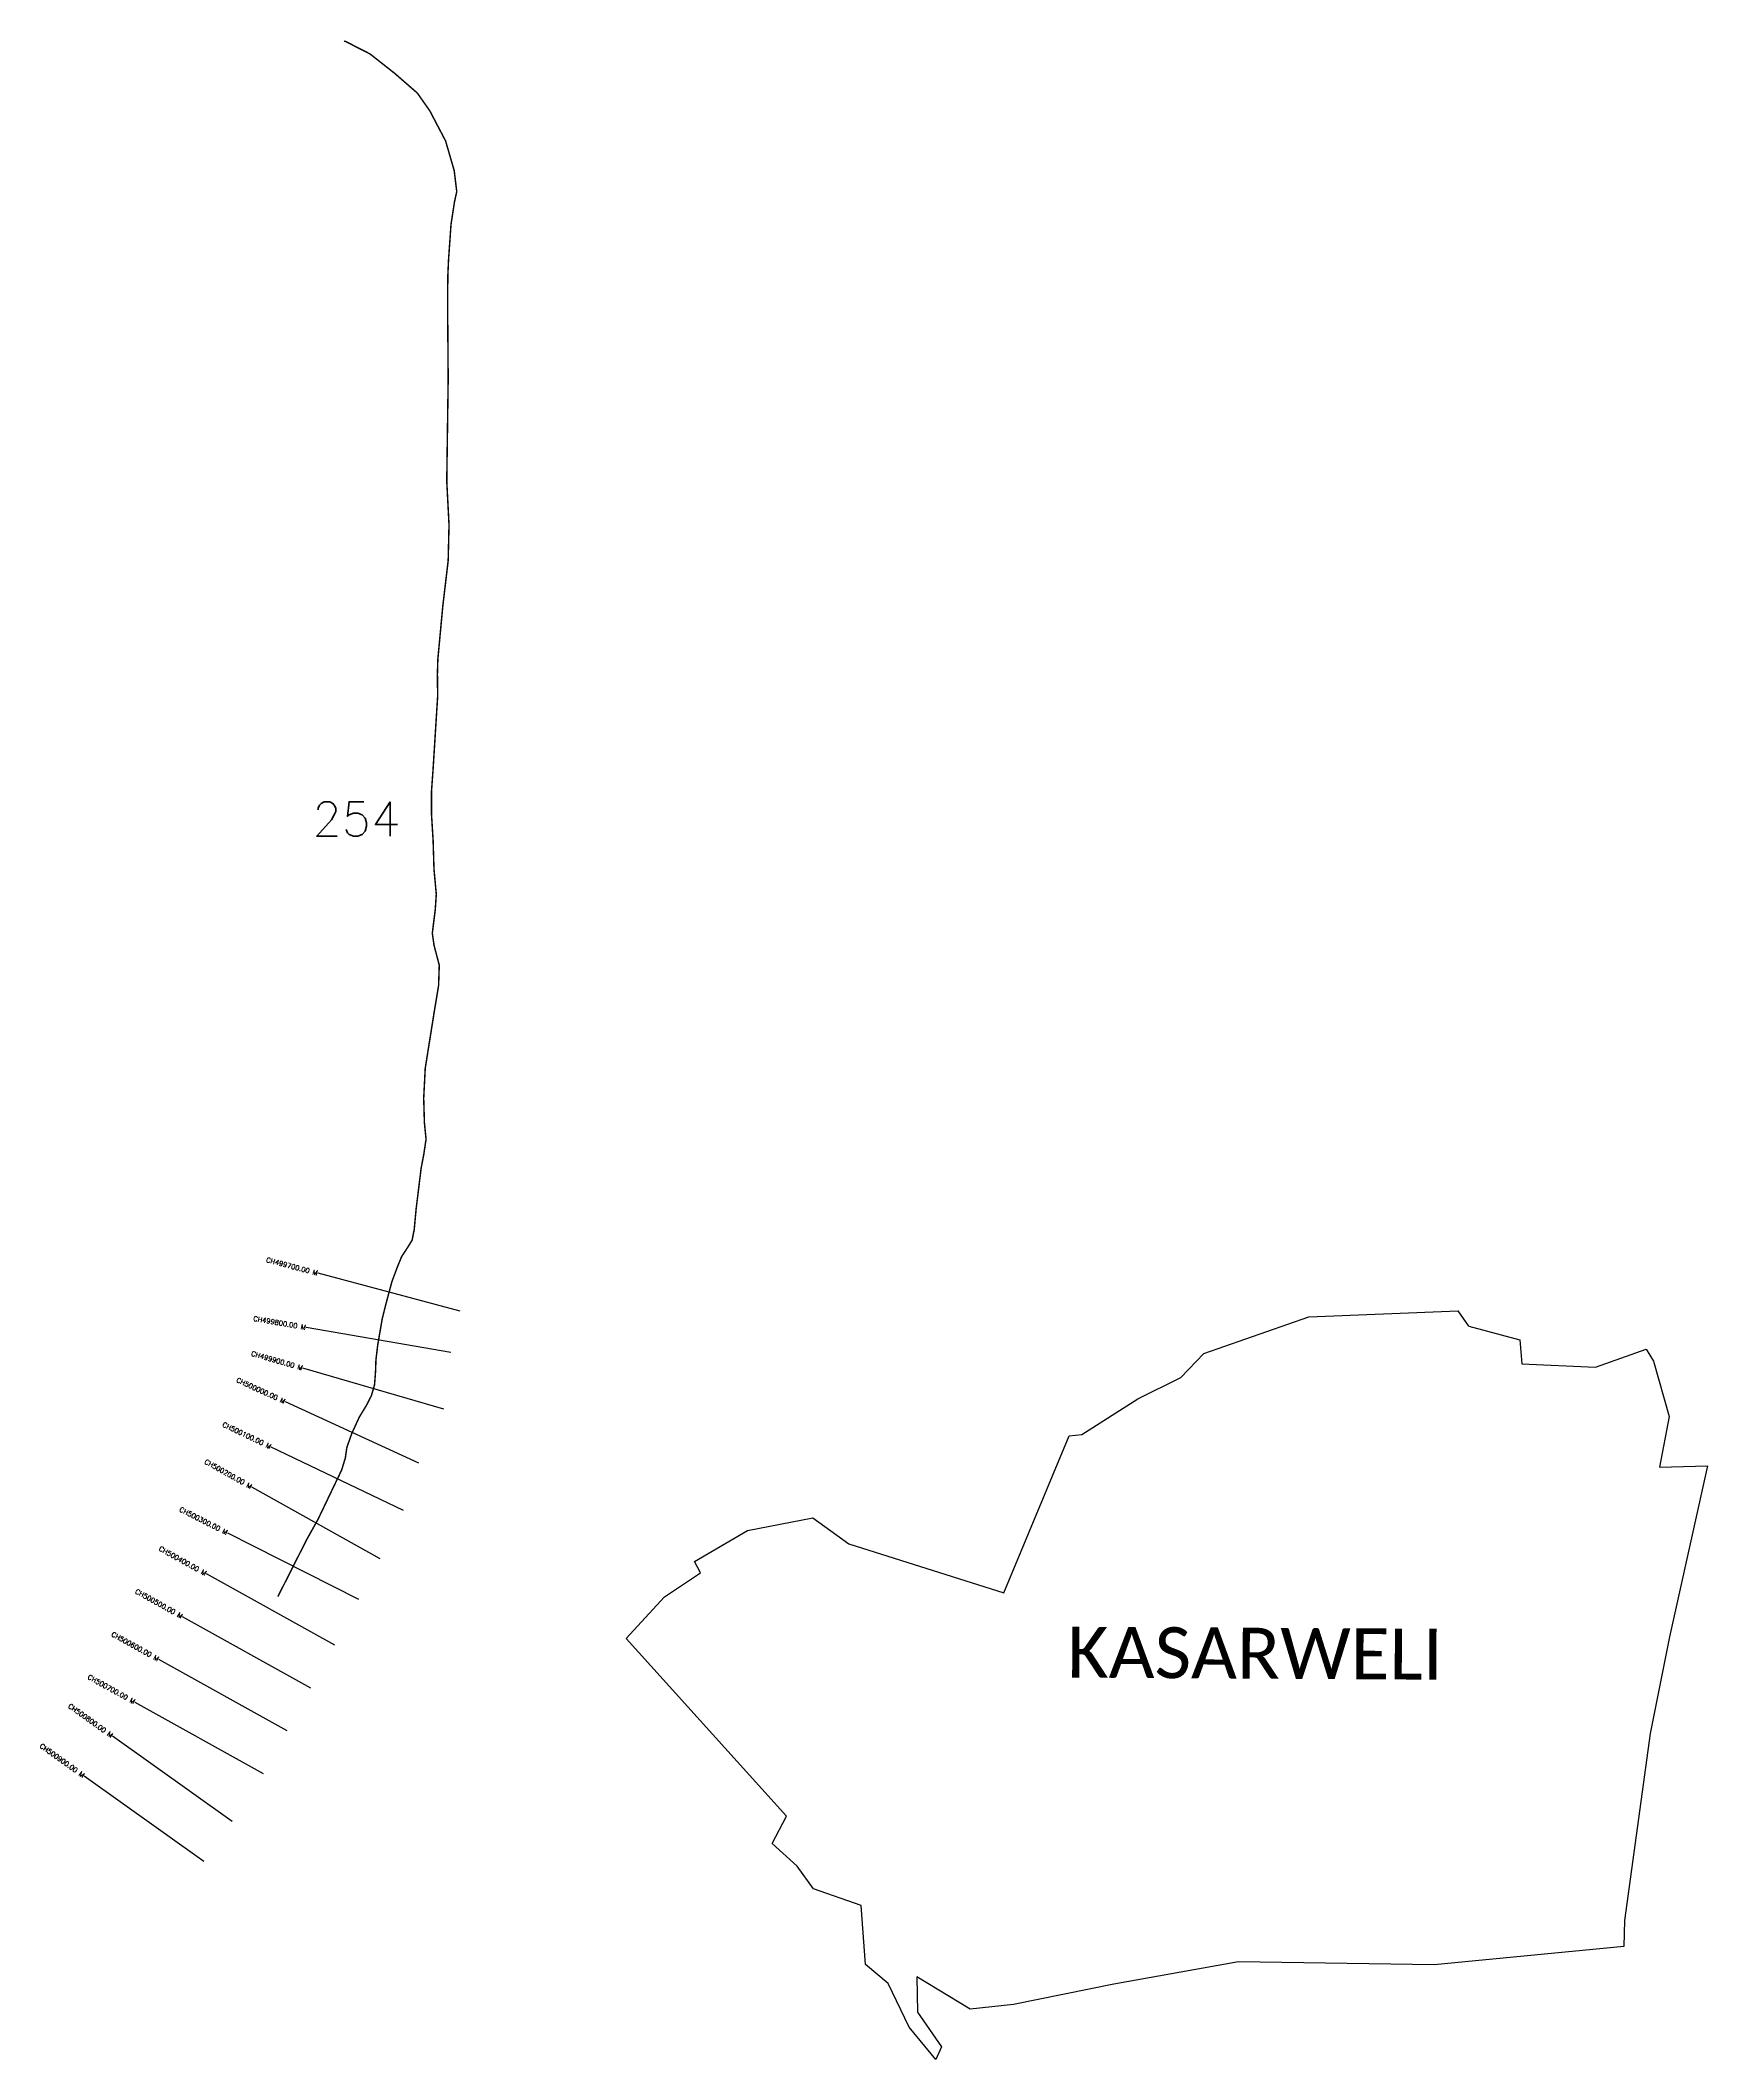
# Model space of a CAD drawing. Header units: metres. Extents: x 317071 to 320478, y 1884966 to 1889090.
import ezdxf
from ezdxf.enums import TextEntityAlignment as Align

# ---------------------------------------------------------------- set-up
doc = ezdxf.new("R2010")
doc.units = ezdxf.units.M
for name, color, linetype in [('CS', 134, 'Continuous'), ('CSMark', 6, 'Continuous'), ('NATURALLY PROTECTED', 3, 'Continuous'), ('village', 3, 'Continuous'), ('VILLAGE NAME', 250, 'Continuous')]:
    doc.layers.add(name, color=color, linetype=linetype)
doc.styles.get("Standard").update_dxf_attribs({"font": 'simplex.shx'})

msp = doc.modelspace()

# ---------------------------------------------------------------- linework, layer by layer
at = {"color": 6, "flags": 128}
msp.add_lwpolyline([(319989.6, 1886463.6), (319968.2, 1886495.2)], dxfattribs=at)
at = {"layer": 'CS'}
for p, q in [((317928.7, 1886494.3), (317638.8, 1886571.6)), ((317910.1, 1886409.8), (317614.5, 1886460.9)), ((317895.9, 1886294.4), (317607.7, 1886377.8)), ((317844.8, 1886183.9), (317572.1, 1886308.9)), ((317813.4, 1886086.9), (317542.9, 1886216.5)), ((317765.5, 1885988.7), (317503.5, 1886134.8)), ((317721.8, 1885905.5), (317454.1, 1886041)), ((317672.7, 1885811.8), (317410.5, 1885957.5)), ((317624.2, 1885724.4), (317361.9, 1885870)), ((317575.7, 1885637), (317313.4, 1885782.6)), ((317527.1, 1885549.5), (317264.8, 1885695.2)), ((317463.2, 1885452), (317218.8, 1885626)), ((317405.2, 1885370.5), (317160.8, 1885544.6))]:
    msp.add_line(p, q, dxfattribs=at)
at = {"layer": 'NATURALLY PROTECTED', "const_width": 3, "flags": 128}
msp.add_lwpolyline([(317691.5, 1889088.4), (317695.2, 1889087.6), (317744.9, 1889062.2), (317795.7, 1889022.2), (317841.6, 1888982.2), (317867, 1888946), (317899.2, 1888884.6), (317916.8, 1888824), (317922, 1888781.1), (317917.4, 1888760.1), (317910.3, 1888714), (317905.2, 1888641.6), (317903.8, 1888609.5), (317903.3, 1888554.4), (317904.5, 1888398.7), (317901.6, 1888189.4), (317906.2, 1888100.7), (317904.5, 1888027.3), (317893.5, 1887934.5), (317883.4, 1887826), (317882.5, 1887796.1), (317883, 1887750), (317880, 1887702.8), (317873.5, 1887598.8), (317870.3, 1887554.5), (317870.3, 1887511.1), (317873.7, 1887456.3), (317875.5, 1887397.1), (317880.2, 1887345.9), (317878.2, 1887315.5), (317872.1, 1887266.3), (317875.5, 1887242), (317886.3, 1887200.9), (317884.9, 1887159.5), (317876.2, 1887107), (317867.4, 1887051.7), (317857.6, 1886990.2), (317854.5, 1886929.4), (317855.9, 1886879.4), (317859.3, 1886845.5), (317854.7, 1886814.7), (317849.2, 1886785.9), (317839, 1886702.9), (317835.1, 1886661), (317830.9, 1886639.7), (317823.2, 1886626.8), (317809.5, 1886605.9), (317800.9, 1886585), (317789.4, 1886554.2), (317777.4, 1886509.2), (317769.7, 1886478.4), (317760.7, 1886426.3), (317756.9, 1886394.9), (317756.1, 1886371), (317754, 1886343.6), (317747.5, 1886321.3), (317736.8, 1886300.7), (317722.9, 1886277.9), (317707.6, 1886244.6), (317697.4, 1886215.7), (317694.4, 1886194.4), (317686.7, 1886169.5), (317671.4, 1886137.6), (317638.3, 1886068.6), (317615.3, 1886027.4), (317558.4, 1885914.9), (317556.5, 1885911.4)], dxfattribs=at)
at = {"layer": 'village', "color": 6}
for points in [[(320477.6, 1886178.1, 0), (320399.6, 1885829.2, 0), (320359.9, 1885631.5, 0), (320307.6, 1885249.4, 0), (320306.3, 1885196.6, 0), (319919, 1885158.9, 0), (319518.9, 1885165.1, 0), (319264.2, 1885119.4, 0), (319059.6, 1885078, 0), (318970.7, 1885068.3, 0), (318862, 1885134.3, 0), (318863.1, 1885062.3, 0), (318912.5, 1884991.5, 0), (318901, 1884965.5, 0), (318846.3, 1885032.1, 0), (318803.5, 1885121.2, 0), (318757.1, 1885159.9, 0), (318748.4, 1885280, 0), (318650.7, 1885314.5, 0), (318617.5, 1885360.6, 0), (318566.4, 1885406.7, 0), (318595.5, 1885462.8, 0), (318268.3, 1885825.9, 0), (318346.7, 1885911, 0), (318419.7, 1885959.7, 0), (318407.5, 1885982.9, 0), (318515.7, 1886046.1, 0), (318649.5, 1886072, 0), (318723.2, 1886019.2, 0), (319039.4, 1885918.8, 0), (319173.4, 1886239.7, 0), (319199.1, 1886242.6, 0), (319313.2, 1886315.3, 0), (319401.5, 1886359, 0), (319448.5, 1886408, 0), (319662.7, 1886482.9, 0), (319968.2, 1886495.2, 0)], [(319989.6, 1886463.6, 0), (320093.6, 1886435.8, 0), (320097.7, 1886386.4, 0), (320248.4, 1886379.8, 0), (320352.2, 1886417, 0), (320367.3, 1886392.5, 0), (320399.2, 1886279, 0), (320379, 1886175.5, 0), (320477.6, 1886178.1, 0), (320477.6, 1886178.1, 0)]]:
    msp.add_polyline3d(points, dxfattribs=at)

# ---------------------------------------------------------------- texts
at = {"insert": (317626.9, 1887534.8), "char_height": 70, "attachment_point": 1}
msp.add_mtext_dynamic_manual_height_columns('254', width=95.172, gutter_width=1, heights=[0], dxfattribs=at)
at = {"layer": 'CSMark'}
for s, rotation, p in [('CH499700.00 M', 345.0847, (317637.8, 1886571.8)), ('CH499800.00 M', 350.1972, (317613.5, 1886461.1)), ('CH499900.00 M', 343.8624, (317606.8, 1886378.1)), ('CH500000.00 M', 335.3726, (317571.2, 1886309.4)), ('CH500100.00 M', 334.3951, (317542, 1886216.9)), ('CH500200.00 M', 330.8491, (317502.6, 1886135.3)), ('CH500300.00 M', 333.1594, (317453.2, 1886041.4)), ('CH500400.00 M', 330.9589, (317409.6, 1885957.9)), ('CH500500.00 M', 330.9589, (317361, 1885870.5)), ('CH500600.00 M', 330.9589, (317312.5, 1885783.1)), ('CH500700.00 M', 330.9589, (317264, 1885695.7)), ('CH500800.00 M', 324.5404, (317218, 1885626.6)), ('CH500900.00 M', 324.5404, (317160, 1885545.1))]:
    msp.add_text(s, height=10, rotation=rotation, dxfattribs=at).set_placement(p, align=Align.MIDDLE_RIGHT)
at = {"layer": 'VILLAGE NAME', "insert": (319170, 1885849.9), "char_height": 104.042, "attachment_point": 1, "rotation": 359.6762}
msp.add_mtext_dynamic_manual_height_columns('{\\fCalibri|b0|i0|c0|p34;KASARWELI}', width=1067.044, gutter_width=520.2, heights=[0], dxfattribs=at)

doc.saveas('drawing.dxf')
